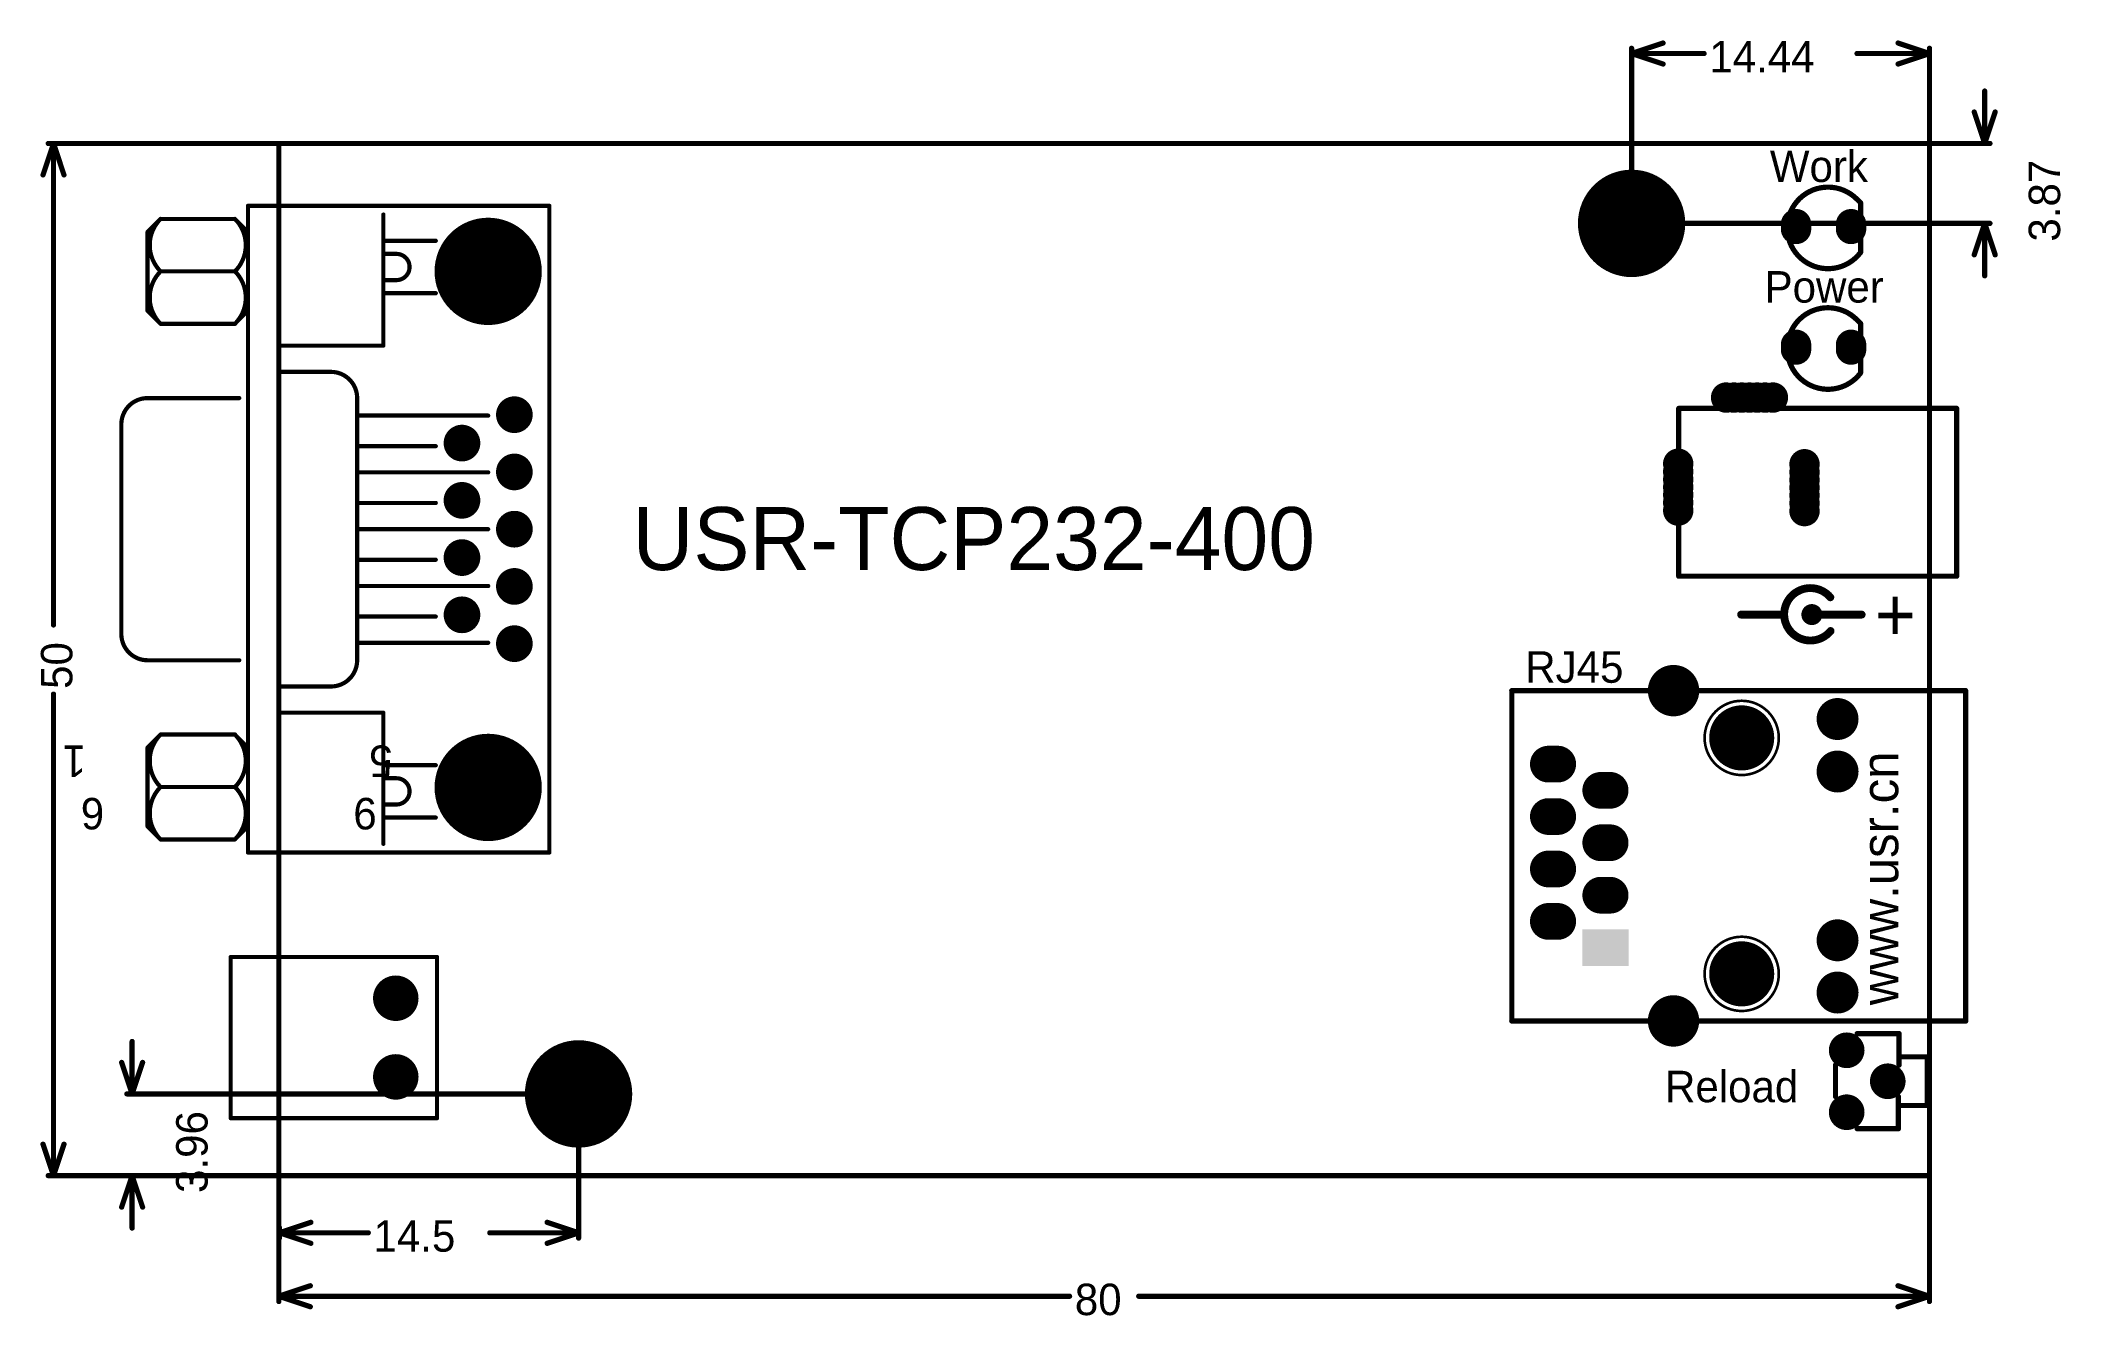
# Model space of a CAD drawing. Extents: x 24 to 121.9, y 31.1 to 92.8.
import ezdxf

# ---------------------------------------------------------------- set-up
doc = ezdxf.new("R2010")
doc.units = 0
doc.layers.get('0').update_dxf_attribs({"linetype": 'CONTINUOUS'})
for name, color, linetype in [('BOTTOMSOLDER', 6, 'CONTINUOUS'), ('KEEPOUTLAYER', 6, 'CONTINUOUS'), ('MECHANICAL3', 76, 'CONTINUOUS'), ('MULTILAYER', 9, 'CONTINUOUS'), ('TOPOVERLAY', 2, 'CONTINUOUS'), ('TOPSOLDER', 216, 'CONTINUOUS')]:
    doc.layers.add(name, color=color, linetype=linetype)

msp = doc.modelspace()

# ---------------------------------------------------------------- texts
at = {"layer": 'MECHANICAL3'}
for s, height, p in [('14.44', 1.524, (104.884677, 91.287694)), ('USR-TCP232-400 ', 3.048, (52.700022, 67.182848)), ('14.5', 1.524, (40.141662, 34.162515)), ('80', 1.524, (74.133032, 31.089694))]:
    msp.add_text(s, height=height, dxfattribs=at).set_placement(p)
for s, p in [('3.87', (121.888636, 83.090824)), ('50', (25.547175, 61.423857)), ('3.96', (32.099636, 37.007312))]:
    msp.add_text(s, height=1.524, rotation=90, dxfattribs=at).set_placement(p)
at = {"layer": 'TOPOVERLAY'}
for s, height, p in [('Work', 1.524, (107.818022, 85.978848)), ('Power', 1.524, (107.564022, 80.136848)), ('+', 2.54, (112.903, 63.754)), ('RJ45', 1.524, (95.964223, 61.721848)), ('Reload', 1.524, (102.738022, 41.401848))]:
    msp.add_text(s, height=height, dxfattribs=at).set_placement(p)
msp.add_text('www.usr.cn', height=1.778, rotation=90, dxfattribs=at).set_placement((114.041022, 46.102758))

# ---------------------------------------------------------------- blocks, each defined once
blk = doc.blocks.new('LED3_1')
at = {"layer": 'BOTTOMSOLDER', "const_width": 1.4732}
for points in [[(-1.397, 0.114998), (-1.397, -0.114998)], [(1.27, 0.114998), (1.27, -0.114998)]]:
    blk.add_lwpolyline(points, dxfattribs=at)
at = {"layer": 'BOTTOMSOLDER', "const_width": 0.7366}
for points in [[(-1.7653, 0.114998, 1), (-1.0287, 0.114998, 1)], [(-1.7653, -0.114998, 1), (-1.0287, -0.114998, 1)], [(0.9017, 0.114998, 1), (1.6383, 0.114998, 1)], [(0.9017, -0.114998, 1), (1.6383, -0.114998, 1)]]:
    blk.add_lwpolyline(points, format="xyb", close=True, dxfattribs=at)
at = {"layer": 'MULTILAYER', "const_width": 1.27}
for points in [[(-1.397, 0.114998), (-1.397, -0.114998)], [(1.27, 0.114998), (1.27, -0.114998)]]:
    blk.add_lwpolyline(points, dxfattribs=at)
at = {"layer": 'MULTILAYER', "const_width": 0.635}
for points in [[(-1.7145, 0.114998, 1), (-1.0795, 0.114998, 1)], [(-1.7145, -0.114998, 1), (-1.0795, -0.114998, 1)], [(0.9525, 0.114998, 1), (1.5875, 0.114998, 1)], [(0.9525, -0.114998, 1), (1.5875, -0.114998, 1)]]:
    blk.add_lwpolyline(points, format="xyb", close=True, dxfattribs=at)
at = {"layer": 'TOPOVERLAY', "const_width": 0.254}
blk.add_lwpolyline([(1.731823, -1.249995, -2.679254), (1.5483, 1.3324)], format="xyb", dxfattribs=at)
for points in [[(1.5483, 1.3324), (1.731825, 1.148875)], [(1.731825, -1.249992), (1.731825, 1.148875)]]:
    blk.add_lwpolyline(points, dxfattribs=at)
at = {"layer": 'TOPOVERLAY', "const_width": 0.127}
for points in [[(1.4848, 1.3324, 1), (1.6118, 1.3324, 1)], [(1.4848, 1.3324, 1), (1.6118, 1.3324, 1)], [(1.668325, 1.148875, 1), (1.795325, 1.148875, 1)], [(1.668325, 1.148875, 1), (1.795325, 1.148875, 1)], [(1.668323, -1.249995, 1), (1.795323, -1.249995, 1)], [(1.668325, -1.249992, 1), (1.795325, -1.249992, 1)]]:
    blk.add_lwpolyline(points, format="xyb", close=True, dxfattribs=at)
at = {"layer": 'TOPSOLDER', "const_width": 1.4732}
for points in [[(-1.397, 0.114998), (-1.397, -0.114998)], [(1.27, 0.114998), (1.27, -0.114998)]]:
    blk.add_lwpolyline(points, dxfattribs=at)
at = {"layer": 'TOPSOLDER', "const_width": 0.7366}
for points in [[(-1.7653, 0.114998, 1), (-1.0287, 0.114998, 1)], [(-1.7653, -0.114998, 1), (-1.0287, -0.114998, 1)], [(0.9017, 0.114998, 1), (1.6383, 0.114998, 1)], [(0.9017, -0.114998, 1), (1.6383, -0.114998, 1)]]:
    blk.add_lwpolyline(points, format="xyb", close=True, dxfattribs=at)
blk = doc.blocks.new('LED3_2')
at = {"layer": 'BOTTOMSOLDER', "const_width": 1.4732}
for points in [[(-1.397, 0.114998), (-1.397, -0.114998)], [(1.27, 0.114998), (1.27, -0.114998)]]:
    blk.add_lwpolyline(points, dxfattribs=at)
at = {"layer": 'BOTTOMSOLDER', "const_width": 0.7366}
for points in [[(-1.7653, 0.114998, 1), (-1.0287, 0.114998, 1)], [(-1.7653, -0.114998, 1), (-1.0287, -0.114998, 1)], [(0.9017, 0.114998, 1), (1.6383, 0.114998, 1)], [(0.9017, -0.114998, 1), (1.6383, -0.114998, 1)]]:
    blk.add_lwpolyline(points, format="xyb", close=True, dxfattribs=at)
at = {"layer": 'MULTILAYER', "const_width": 1.27}
for points in [[(-1.397, 0.114998), (-1.397, -0.114998)], [(1.27, 0.114998), (1.27, -0.114998)]]:
    blk.add_lwpolyline(points, dxfattribs=at)
at = {"layer": 'MULTILAYER', "const_width": 0.635}
for points in [[(-1.7145, 0.114998, 1), (-1.0795, 0.114998, 1)], [(-1.7145, -0.114998, 1), (-1.0795, -0.114998, 1)], [(0.9525, 0.114998, 1), (1.5875, 0.114998, 1)], [(0.9525, -0.114998, 1), (1.5875, -0.114998, 1)]]:
    blk.add_lwpolyline(points, format="xyb", close=True, dxfattribs=at)
at = {"layer": 'TOPOVERLAY', "const_width": 0.254}
blk.add_lwpolyline([(1.731823, -1.249995, -2.679254), (1.5483, 1.3324)], format="xyb", dxfattribs=at)
for points in [[(1.5483, 1.3324), (1.731825, 1.148875)], [(1.731825, -1.249992), (1.731825, 1.148875)]]:
    blk.add_lwpolyline(points, dxfattribs=at)
at = {"layer": 'TOPOVERLAY', "const_width": 0.127}
for points in [[(1.4848, 1.3324, 1), (1.6118, 1.3324, 1)], [(1.4848, 1.3324, 1), (1.6118, 1.3324, 1)], [(1.668325, 1.148875, 1), (1.795325, 1.148875, 1)], [(1.668325, 1.148875, 1), (1.795325, 1.148875, 1)], [(1.668323, -1.249995, 1), (1.795323, -1.249995, 1)], [(1.668325, -1.249992, 1), (1.795325, -1.249992, 1)]]:
    blk.add_lwpolyline(points, format="xyb", close=True, dxfattribs=at)
at = {"layer": 'TOPSOLDER', "const_width": 1.4732}
for points in [[(-1.397, 0.114998), (-1.397, -0.114998)], [(1.27, 0.114998), (1.27, -0.114998)]]:
    blk.add_lwpolyline(points, dxfattribs=at)
at = {"layer": 'TOPSOLDER', "const_width": 0.7366}
for points in [[(-1.7653, 0.114998, 1), (-1.0287, 0.114998, 1)], [(-1.7653, -0.114998, 1), (-1.0287, -0.114998, 1)], [(0.9017, 0.114998, 1), (1.6383, 0.114998, 1)], [(0.9017, -0.114998, 1), (1.6383, -0.114998, 1)]]:
    blk.add_lwpolyline(points, format="xyb", close=True, dxfattribs=at)
blk = doc.blocks.new('H____3___5___3')
at = {"layer": 'BOTTOMSOLDER', "const_width": 2.6016}
blk.add_lwpolyline([(5.32921, -3.655639, 1), (7.93081, -3.655639, 1)], format="xyb", close=True, dxfattribs=at)
at = {"layer": 'MULTILAYER', "const_width": 2.5}
blk.add_lwpolyline([(5.38001, -3.655639, 1), (7.88001, -3.655639, 1)], format="xyb", close=True, dxfattribs=at)
at = {"layer": 'TOPSOLDER', "const_width": 2.6016}
blk.add_lwpolyline([(5.32921, -3.655639, 1), (7.93081, -3.655639, 1)], format="xyb", close=True, dxfattribs=at)
blk = doc.blocks.new('HR911105A_4')
at = {"layer": 'BOTTOMSOLDER'}
for points, const_width in [([(-8.218907, 8.411413, 1), (-6.974307, 8.411413, 1)], 1.2446), ([(-0.15461, 7.0358, 1), (0.86139, 7.0358, 1)], 1.016), ([(-5.080902, 6.1214, 1), (-3.504298, 6.1214, 1)], 1.576603), ([(-14.1097, 4.8514, 1), (-13.2207, 4.8514, 1)], 0.889), ([(-13.6525, 4.8514, 1), (-12.7635, 4.8514, 1)], 0.889), ([(-0.15461, 4.492401, 1), (0.86139, 4.492401, 1)], 1.016), ([(-11.5697, 3.5814, 1), (-10.6807, 3.5814, 1)], 0.889), ([(-11.1125, 3.5814, 1), (-10.2235, 3.5814, 1)], 0.889), ([(-14.1097, 2.3114, 1), (-13.2207, 2.3114, 1)], 0.889), ([(-13.6525, 2.3114, 1), (-12.7635, 2.3114, 1)], 0.889), ([(-11.5697, 1.0414, 1), (-10.6807, 1.0414, 1)], 0.889), ([(-11.1125, 1.0414, 1), (-10.2235, 1.0414, 1)], 0.889), ([(-14.1097, -0.2286, 1), (-13.2207, -0.2286, 1)], 0.889), ([(-13.6525, -0.2286, 1), (-12.7635, -0.2286, 1)], 0.889), ([(-11.5697, -1.4986, 1), (-10.6807, -1.4986, 1)], 0.889), ([(-11.1125, -1.4986, 1), (-10.2235, -1.4986, 1)], 0.889), ([(-14.1097, -2.7686, 1), (-13.2207, -2.7686, 1)], 0.889), ([(-13.6525, -2.7686, 1), (-12.7635, -2.7686, 1)], 0.889), ([(-0.15461, -3.683, 1), (0.86139, -3.683, 1)], 1.016), ([(-5.080902, -5.3086, 1), (-3.504298, -5.3086, 1)], 1.576603), ([(-0.15461, -6.213599, 1), (0.86139, -6.213599, 1)], 1.016), ([(-8.218907, -7.588606, 1), (-6.974307, -7.588606, 1)], 1.2446)]:
    blk.add_lwpolyline(points, format="xyb", close=True, dxfattribs=dict(at, const_width=const_width))
at = {"layer": 'BOTTOMSOLDER', "const_width": 1.778}
for points in [[(-13.208, 4.8514), (-13.6652, 4.8514)], [(-10.668, 3.5814), (-11.1252, 3.5814)], [(-13.208, 2.3114), (-13.6652, 2.3114)], [(-10.668, 1.0414), (-11.1252, 1.0414)], [(-13.208, -0.2286), (-13.6652, -0.2286)], [(-10.668, -1.4986), (-11.1252, -1.4986)], [(-13.208, -2.7686), (-13.6652, -2.7686)]]:
    blk.add_lwpolyline(points, dxfattribs=at)
at = {"layer": 'BOTTOMSOLDER'}
blk.add_solid([(-12.0142, -3.1496), (-12.0142, -4.9276), (-9.779, -3.1496), (-9.779, -4.9276)], dxfattribs=at)
at = {"layer": 'MULTILAYER'}
for points, const_width in [([(-8.168107, 8.411413, 1), (-7.025107, 8.411413, 1)], 1.143), ([(-2.49428, 6.1214, 1), (-6.09092, 6.1214, 1)], 0.127), ([(-0.10381, 7.0358, 1), (0.81059, 7.0358, 1)], 0.9144), ([(-5.030102, 6.1214, 1), (-3.555098, 6.1214, 1)], 1.475003), ([(-6.12267, 6.1214, 1), (-6.05917, 6.1214, 1)], 0.0635), ([(-2.52603, 6.1214, 1), (-2.46253, 6.1214, 1)], 0.0635), ([(-14.0589, 4.8514, 1), (-13.2715, 4.8514, 1)], 0.7874), ([(-13.6017, 4.8514, 1), (-12.8143, 4.8514, 1)], 0.7874), ([(-0.10381, 4.492401, 1), (0.81059, 4.492401, 1)], 0.9144), ([(-11.5189, 3.5814, 1), (-10.7315, 3.5814, 1)], 0.7874), ([(-11.0617, 3.5814, 1), (-10.2743, 3.5814, 1)], 0.7874), ([(-14.0589, 2.3114, 1), (-13.2715, 2.3114, 1)], 0.7874), ([(-13.6017, 2.3114, 1), (-12.8143, 2.3114, 1)], 0.7874), ([(-11.5189, 1.0414, 1), (-10.7315, 1.0414, 1)], 0.7874), ([(-11.0617, 1.0414, 1), (-10.2743, 1.0414, 1)], 0.7874), ([(-14.0589, -0.2286, 1), (-13.2715, -0.2286, 1)], 0.7874), ([(-13.6017, -0.2286, 1), (-12.8143, -0.2286, 1)], 0.7874), ([(-11.5189, -1.4986, 1), (-10.7315, -1.4986, 1)], 0.7874), ([(-11.0617, -1.4986, 1), (-10.2743, -1.4986, 1)], 0.7874), ([(-14.0589, -2.7686, 1), (-13.2715, -2.7686, 1)], 0.7874), ([(-13.6017, -2.7686, 1), (-12.8143, -2.7686, 1)], 0.7874), ([(-0.10381, -3.683, 1), (0.81059, -3.683, 1)], 0.9144), ([(-2.49428, -5.3086, 1), (-6.09092, -5.3086, 1)], 0.127), ([(-5.030102, -5.3086, 1), (-3.555098, -5.3086, 1)], 1.475003), ([(-6.12267, -5.3086, 1), (-6.05917, -5.3086, 1)], 0.0635), ([(-2.52603, -5.3086, 1), (-2.46253, -5.3086, 1)], 0.0635), ([(-0.10381, -6.213599, 1), (0.81059, -6.213599, 1)], 0.9144), ([(-8.168107, -7.588606, 1), (-7.025107, -7.588606, 1)], 1.143)]:
    blk.add_lwpolyline(points, format="xyb", close=True, dxfattribs=dict(at, const_width=const_width))
at = {"layer": 'MULTILAYER', "const_width": 1.5748}
for points in [[(-13.208, 4.8514), (-13.6652, 4.8514)], [(-10.668, 3.5814), (-11.1252, 3.5814)], [(-13.208, 2.3114), (-13.6652, 2.3114)], [(-10.668, 1.0414), (-11.1252, 1.0414)], [(-13.208, -0.2286), (-13.6652, -0.2286)], [(-10.668, -1.4986), (-11.1252, -1.4986)], [(-13.208, -2.7686), (-13.6652, -2.7686)]]:
    blk.add_lwpolyline(points, dxfattribs=at)
at = {"layer": 'MULTILAYER'}
blk.add_solid([(-11.9126, -3.2512), (-11.9126, -4.826), (-9.8806, -3.2512), (-9.8806, -4.826)], dxfattribs=at)
at = {"layer": 'TOPOVERLAY', "const_width": 0.254}
for points in [[(-15.436596, 8.4074), (-15.432595, 8.4114)], [(-15.432595, 8.4114), (-7.596599, 8.4114)], [(-15.432595, -7.586602), (-15.432595, 8.4114)], [(-7.596599, 8.4114), (6.55941, 8.4114)], [(6.55941, 8.4114), (6.563411, 8.4074)], [(6.563411, -7.5946), (6.563411, 8.4074)], [(-15.436596, -7.5946), (-15.430597, -7.588601)], [(-15.432595, -7.586602), (-15.430597, -7.588601)], [(-15.430597, -7.588601), (-7.596599, -7.588601)], [(-7.596599, -7.588601), (6.557411, -7.588601)], [(6.557411, -7.588601), (6.563411, -7.5946)]]:
    blk.add_lwpolyline(points, dxfattribs=at)
at = {"layer": 'TOPOVERLAY', "const_width": 0.127}
for points in [[(-15.500096, 8.4074, 1), (-15.373096, 8.4074, 1)], [(-15.496095, 8.4114, 1), (-15.369095, 8.4114, 1)], [(-15.496095, 8.4114, 1), (-15.369095, 8.4114, 1)], [(-15.496095, 8.4114, 1), (-15.369095, 8.4114, 1)], [(-7.660099, 8.4114, 1), (-7.533099, 8.4114, 1)], [(-7.660099, 8.4114, 1), (-7.533099, 8.4114, 1)], [(6.49591, 8.4114, 1), (6.62291, 8.4114, 1)], [(6.49591, 8.4114, 1), (6.62291, 8.4114, 1)], [(6.499911, 8.4074, 1), (6.626911, 8.4074, 1)], [(6.499911, 8.4074, 1), (6.626911, 8.4074, 1)], [(-15.500096, -7.5946, 1), (-15.373096, -7.5946, 1)], [(-15.496095, -7.586602, 1), (-15.369095, -7.586602, 1)], [(-15.496095, -7.586602, 1), (-15.369095, -7.586602, 1)], [(-15.494097, -7.588601, 1), (-15.367097, -7.588601, 1)], [(-15.494097, -7.588601, 1), (-15.367097, -7.588601, 1)], [(-15.494097, -7.588601, 1), (-15.367097, -7.588601, 1)], [(-7.660099, -7.588601, 1), (-7.533099, -7.588601, 1)], [(-7.660099, -7.588601, 1), (-7.533099, -7.588601, 1)], [(6.493911, -7.588601, 1), (6.620911, -7.588601, 1)], [(6.493911, -7.588601, 1), (6.620911, -7.588601, 1)], [(6.499911, -7.5946, 1), (6.626911, -7.5946, 1)], [(6.499911, -7.5946, 1), (6.626911, -7.5946, 1)]]:
    blk.add_lwpolyline(points, format="xyb", close=True, dxfattribs=at)
at = {"layer": 'TOPSOLDER'}
for points, const_width in [([(-8.218907, 8.411413, 1), (-6.974307, 8.411413, 1)], 1.2446), ([(-0.15461, 7.0358, 1), (0.86139, 7.0358, 1)], 1.016), ([(-5.080902, 6.1214, 1), (-3.504298, 6.1214, 1)], 1.576603), ([(-14.1097, 4.8514, 1), (-13.2207, 4.8514, 1)], 0.889), ([(-13.6525, 4.8514, 1), (-12.7635, 4.8514, 1)], 0.889), ([(-0.15461, 4.492401, 1), (0.86139, 4.492401, 1)], 1.016), ([(-11.5697, 3.5814, 1), (-10.6807, 3.5814, 1)], 0.889), ([(-11.1125, 3.5814, 1), (-10.2235, 3.5814, 1)], 0.889), ([(-14.1097, 2.3114, 1), (-13.2207, 2.3114, 1)], 0.889), ([(-13.6525, 2.3114, 1), (-12.7635, 2.3114, 1)], 0.889), ([(-11.5697, 1.0414, 1), (-10.6807, 1.0414, 1)], 0.889), ([(-11.1125, 1.0414, 1), (-10.2235, 1.0414, 1)], 0.889), ([(-14.1097, -0.2286, 1), (-13.2207, -0.2286, 1)], 0.889), ([(-13.6525, -0.2286, 1), (-12.7635, -0.2286, 1)], 0.889), ([(-11.5697, -1.4986, 1), (-10.6807, -1.4986, 1)], 0.889), ([(-11.1125, -1.4986, 1), (-10.2235, -1.4986, 1)], 0.889), ([(-14.1097, -2.7686, 1), (-13.2207, -2.7686, 1)], 0.889), ([(-13.6525, -2.7686, 1), (-12.7635, -2.7686, 1)], 0.889), ([(-0.15461, -3.683, 1), (0.86139, -3.683, 1)], 1.016), ([(-5.080902, -5.3086, 1), (-3.504298, -5.3086, 1)], 1.576603), ([(-0.15461, -6.213599, 1), (0.86139, -6.213599, 1)], 1.016), ([(-8.218907, -7.588606, 1), (-6.974307, -7.588606, 1)], 1.2446)]:
    blk.add_lwpolyline(points, format="xyb", close=True, dxfattribs=dict(at, const_width=const_width))
at = {"layer": 'TOPSOLDER', "const_width": 1.778}
for points in [[(-13.208, 4.8514), (-13.6652, 4.8514)], [(-10.668, 3.5814), (-11.1252, 3.5814)], [(-13.208, 2.3114), (-13.6652, 2.3114)], [(-10.668, 1.0414), (-11.1252, 1.0414)], [(-13.208, -0.2286), (-13.6652, -0.2286)], [(-10.668, -1.4986), (-11.1252, -1.4986)], [(-13.208, -2.7686), (-13.6652, -2.7686)]]:
    blk.add_lwpolyline(points, dxfattribs=at)
at = {"layer": 'TOPSOLDER'}
blk.add_solid([(-12.0142, -3.1496), (-12.0142, -4.9276), (-9.779, -3.1496), (-9.779, -4.9276)], dxfattribs=at)
blk = doc.blocks.new('______5')
at = {"layer": 'BOTTOMSOLDER', "const_width": 0.7366}
for points in [[(2.189683, -0.16002, 1), (2.926283, -0.16002, 1)], [(2.570683, -0.16002, 1), (3.307283, -0.16002, 1)], [(2.951683, -0.16002, 1), (3.688283, -0.16002, 1)], [(3.323692, -0.16002, 1), (4.060292, -0.16002, 1)], [(3.6957, -0.16002, 1), (4.4323, -0.16002, 1)], [(4.0767, -0.16002, 1), (4.8133, -0.16002, 1)], [(4.4577, -0.16002, 1), (5.1943, -0.16002, 1)], [(-0.131293, -3.366008, 1), (0.605307, -3.366008, 1)], [(5.989701, -3.390976, 1), (6.726301, -3.390976, 1)], [(-0.131293, -3.747008, 1), (0.605307, -3.747008, 1)], [(-0.131293, -4.128008, 1), (0.605307, -4.128008, 1)], [(-0.131293, -4.500016, 1), (0.605307, -4.500016, 1)], [(5.989701, -3.771976, 1), (6.726301, -3.771976, 1)], [(5.989701, -4.152976, 1), (6.726301, -4.152976, 1)], [(5.989701, -4.524985, 1), (6.726301, -4.524985, 1)], [(-0.131293, -4.872025, 1), (0.605307, -4.872025, 1)], [(-0.131293, -5.253025, 1), (0.605307, -5.253025, 1)], [(5.989701, -4.896993, 1), (6.726301, -4.896993, 1)], [(5.989701, -5.277993, 1), (6.726301, -5.277993, 1)], [(-0.131293, -5.634025, 1), (0.605307, -5.634025, 1)], [(5.989701, -5.658993, 1), (6.726301, -5.658993, 1)]]:
    blk.add_lwpolyline(points, format="xyb", close=True, dxfattribs=at)
at = {"layer": 'MULTILAYER', "const_width": 0.635}
for points in [[(2.240483, -0.16002, 1), (2.875483, -0.16002, 1)], [(2.621483, -0.16002, 1), (3.256483, -0.16002, 1)], [(3.002483, -0.16002, 1), (3.637483, -0.16002, 1)], [(3.374492, -0.16002, 1), (4.009492, -0.16002, 1)], [(3.7465, -0.16002, 1), (4.3815, -0.16002, 1)], [(4.1275, -0.16002, 1), (4.7625, -0.16002, 1)], [(4.5085, -0.16002, 1), (5.1435, -0.16002, 1)], [(-0.080493, -3.366008, 1), (0.554507, -3.366008, 1)], [(6.040501, -3.390976, 1), (6.675501, -3.390976, 1)], [(-0.080493, -3.747008, 1), (0.554507, -3.747008, 1)], [(-0.080493, -4.128008, 1), (0.554507, -4.128008, 1)], [(-0.080493, -4.500016, 1), (0.554507, -4.500016, 1)], [(6.040501, -3.771976, 1), (6.675501, -3.771976, 1)], [(6.040501, -4.152976, 1), (6.675501, -4.152976, 1)], [(6.040501, -4.524985, 1), (6.675501, -4.524985, 1)], [(-0.080493, -4.872025, 1), (0.554507, -4.872025, 1)], [(-0.080493, -5.253025, 1), (0.554507, -5.253025, 1)], [(6.040501, -4.896993, 1), (6.675501, -4.896993, 1)], [(6.040501, -5.277993, 1), (6.675501, -5.277993, 1)], [(-0.080493, -5.634025, 1), (0.554507, -5.634025, 1)], [(6.040501, -5.658993, 1), (6.675501, -5.658993, 1)]]:
    blk.add_lwpolyline(points, format="xyb", close=True, dxfattribs=at)
at = {"layer": 'TOPOVERLAY', "const_width": 0.254}
for points in [[(0.262001, -0.684987), (13.733, -0.684987)], [(0.262001, -8.813013), (0.262001, -0.684987)], [(13.733, -8.813013), (13.733, -0.684987)], [(0.262001, -8.813013), (13.733, -8.813013)]]:
    blk.add_lwpolyline(points, dxfattribs=at)
at = {"layer": 'TOPOVERLAY', "const_width": 0.127}
for points in [[(0.198501, -0.684987, 1), (0.325501, -0.684987, 1)], [(0.198501, -0.684987, 1), (0.325501, -0.684987, 1)], [(13.6695, -0.684987, 1), (13.7965, -0.684987, 1)], [(13.6695, -0.684987, 1), (13.7965, -0.684987, 1)], [(0.198501, -8.813013, 1), (0.325501, -8.813013, 1)], [(0.198501, -8.813013, 1), (0.325501, -8.813013, 1)], [(13.6695, -8.813013, 1), (13.7965, -8.813013, 1)], [(13.6695, -8.813013, 1), (13.7965, -8.813013, 1)]]:
    blk.add_lwpolyline(points, format="xyb", close=True, dxfattribs=at)
at = {"layer": 'TOPSOLDER', "const_width": 0.7366}
for points in [[(2.189683, -0.16002, 1), (2.926283, -0.16002, 1)], [(2.570683, -0.16002, 1), (3.307283, -0.16002, 1)], [(2.951683, -0.16002, 1), (3.688283, -0.16002, 1)], [(3.323692, -0.16002, 1), (4.060292, -0.16002, 1)], [(3.6957, -0.16002, 1), (4.4323, -0.16002, 1)], [(4.0767, -0.16002, 1), (4.8133, -0.16002, 1)], [(4.4577, -0.16002, 1), (5.1943, -0.16002, 1)], [(-0.131293, -3.366008, 1), (0.605307, -3.366008, 1)], [(5.989701, -3.390976, 1), (6.726301, -3.390976, 1)], [(-0.131293, -3.747008, 1), (0.605307, -3.747008, 1)], [(-0.131293, -4.128008, 1), (0.605307, -4.128008, 1)], [(-0.131293, -4.500016, 1), (0.605307, -4.500016, 1)], [(5.989701, -3.771976, 1), (6.726301, -3.771976, 1)], [(5.989701, -4.152976, 1), (6.726301, -4.152976, 1)], [(5.989701, -4.524985, 1), (6.726301, -4.524985, 1)], [(-0.131293, -4.872025, 1), (0.605307, -4.872025, 1)], [(-0.131293, -5.253025, 1), (0.605307, -5.253025, 1)], [(5.989701, -4.896993, 1), (6.726301, -4.896993, 1)], [(5.989701, -5.277993, 1), (6.726301, -5.277993, 1)], [(-0.131293, -5.634025, 1), (0.605307, -5.634025, 1)], [(5.989701, -5.658993, 1), (6.726301, -5.658993, 1)]]:
    blk.add_lwpolyline(points, format="xyb", close=True, dxfattribs=at)
blk = doc.blocks.new('DB9_____6')
at = {"layer": 'BOTTOMSOLDER'}
for points, const_width in [([(-1.299629, 0, 1), (1.299629, 0, 1)], 2.599258), ([(7.916342, 1.27, 1), (8.805342, 1.27, 1)], 0.889), ([(10.689184, 1.27, 1), (11.578184, 1.27, 1)], 0.889), ([(13.462, 1.27, 1), (14.351, 1.27, 1)], 0.889), ([(16.234816, 1.27, 1), (17.123816, 1.27, 1)], 0.889), ([(23.698187, 0, 1), (26.297445, 0, 1)], 2.599258), ([(6.519342, -1.27, 1), (7.408342, -1.27, 1)], 0.889), ([(9.292184, -1.27, 1), (10.181184, -1.27, 1)], 0.889), ([(12.065, -1.27, 1), (12.954, -1.27, 1)], 0.889), ([(14.837816, -1.27, 1), (15.726816, -1.27, 1)], 0.889), ([(17.610658, -1.27, 1), (18.499658, -1.27, 1)], 0.889)]:
    blk.add_lwpolyline(points, format="xyb", close=True, dxfattribs=dict(at, const_width=const_width))
at = {"layer": 'MULTILAYER'}
for points, const_width in [([(-1.248829, 0, 1), (1.248829, 0, 1)], 2.497658), ([(7.967142, 1.27, 1), (8.754542, 1.27, 1)], 0.7874), ([(10.739984, 1.27, 1), (11.527384, 1.27, 1)], 0.7874), ([(13.5128, 1.27, 1), (14.3002, 1.27, 1)], 0.7874), ([(16.285616, 1.27, 1), (17.073016, 1.27, 1)], 0.7874), ([(23.748987, 0, 1), (26.246645, 0, 1)], 2.497658), ([(6.570142, -1.27, 1), (7.357542, -1.27, 1)], 0.7874), ([(9.342984, -1.27, 1), (10.130384, -1.27, 1)], 0.7874), ([(12.1158, -1.27, 1), (12.9032, -1.27, 1)], 0.7874), ([(14.888616, -1.27, 1), (15.676016, -1.27, 1)], 0.7874), ([(17.661458, -1.27, 1), (18.448858, -1.27, 1)], 0.7874)]:
    blk.add_lwpolyline(points, format="xyb", close=True, dxfattribs=dict(at, const_width=const_width))
at = {"layer": 'TOPOVERLAY', "const_width": 0.2032}
for points in [[(6.1595, 16.51, -0.414214), (7.4295, 17.78)], [(17.5895, 17.78, -0.414214), (18.8595, 16.51)], [(-2.521014, 15.877197, -0.414214), (0.023381, 15.877197)], [(0.018986, 15.877197, -0.414214), (2.563381, 15.877197)], [(22.455619, 15.877197, -0.414214), (25.000013, 15.877197)], [(24.995619, 15.877197, -0.414214), (27.540013, 15.877197)], [(0.023381, 12.274461, -0.414214), (-2.521014, 12.274461)], [(2.563381, 12.274461, -0.414214), (0.018986, 12.274461)], [(25.000013, 12.274461, -0.414214), (22.455619, 12.274461)], [(27.540013, 12.274461, -0.414214), (24.995619, 12.274461)], [(6.1595, 6.35, -0.414214), (4.8895, 7.62)], [(20.1295, 7.62, -0.414214), (18.8595, 6.35)], [(0.4445, 4.445, -1), (-0.8255, 4.445)], [(25.8445, 4.445, -1), (24.5745, 4.445)]]:
    blk.add_lwpolyline(points, format="xyb", dxfattribs=at)
for points in [[(7.4295, 17.78), (17.5895, 17.78)], [(-1.883816, 16.51), (-2.518816, 15.875)], [(-2.518816, 15.875), (-2.518816, 12.276658)], [(-1.883816, 16.51), (1.926184, 16.51)], [(0.021184, 15.875), (0.021184, 12.276658)], [(1.926184, 16.51), (2.561184, 15.875)], [(2.561184, 15.875), (2.561184, 12.276658)], [(6.1595, 16.51), (6.1595, 12.065)], [(18.8595, 16.51), (18.8595, 12.065)], [(23.092816, 16.51), (22.457816, 15.875)], [(22.457816, 15.875), (22.457816, 12.276658)], [(23.092816, 16.51), (26.902816, 16.51)], [(24.997816, 15.875), (24.997816, 12.276658)], [(26.902816, 16.51), (27.537816, 15.875)], [(27.537816, 15.875), (27.537816, 12.276658)], [(-2.518816, 12.276658), (-1.883816, 11.641658)], [(2.561184, 12.276658), (1.926184, 11.641658)], [(22.457816, 12.276658), (23.092816, 11.641658)], [(27.537816, 12.276658), (26.902816, 11.641658)], [(-3.153816, 11.641658), (28.172816, 11.641658)], [(-3.153816, 11.641658), (-3.153816, -2.963316)], [(28.172816, 11.641658), (28.172816, -2.963316)], [(-3.153816, 10.16), (28.172816, 10.16)], [(3.6195, 10.16), (3.6195, 5.08)], [(4.8895, 10.16), (4.8895, 7.62)], [(20.1295, 10.16), (20.1295, 7.62)], [(21.3995, 10.16), (21.3995, 5.08)], [(6.1595, 6.35), (18.8595, 6.35)], [(7.006184, 6.35), (7.006184, 0)], [(8.276184, 6.35), (8.276184, 2.54)], [(9.757842, 6.35), (9.757842, 0)], [(11.027842, 6.35), (11.027842, 2.54)], [(12.5095, 6.35), (12.5095, 0)], [(13.7795, 6.35), (13.7795, 2.54)], [(15.261158, 6.35), (15.261158, 0)], [(16.531158, 6.35), (16.531158, 2.54)], [(18.012816, 6.35), (18.012816, 0)], [(-2.7305, 5.08), (3.6195, 5.08)], [(-1.4605, 5.08), (-1.4605, 2.54)], [(-0.8255, 5.08), (-0.8255, 4.445)], [(0.4445, 5.08), (0.4445, 4.445)], [(1.0795, 5.08), (1.0795, 2.54)], [(21.3995, 5.08), (27.7495, 5.08)], [(23.9395, 5.08), (23.9395, 2.54)], [(24.5745, 5.08), (24.5745, 4.445)], [(25.8445, 5.08), (25.8445, 4.445)], [(26.4795, 5.08), (26.4795, 2.54)], [(-3.153816, -2.963316), (28.172816, -2.963316)]]:
    blk.add_lwpolyline(points, dxfattribs=at)
at = {"layer": 'TOPOVERLAY', "const_width": 0.1016}
for points in [[(7.3787, 17.78, 1), (7.4803, 17.78, 1)], [(7.3787, 17.78, 1), (7.4803, 17.78, 1)], [(17.5387, 17.78, 1), (17.6403, 17.78, 1)], [(17.5387, 17.78, 1), (17.6403, 17.78, 1)], [(-2.571813, 15.877197, 1), (-2.470213, 15.877197, 1)], [(-2.569616, 15.875, 1), (-2.468016, 15.875, 1)], [(-2.569616, 15.875, 1), (-2.468016, 15.875, 1)], [(-1.934616, 16.51, 1), (-1.833016, 16.51, 1)], [(-1.934616, 16.51, 1), (-1.833016, 16.51, 1)], [(-0.031814, 15.877197, 1), (0.069787, 15.877197, 1)], [(-0.029616, 15.875, 1), (0.071984, 15.875, 1)], [(-0.027419, 15.877197, 1), (0.074181, 15.877197, 1)], [(1.875384, 16.51, 1), (1.976984, 16.51, 1)], [(1.875384, 16.51, 1), (1.976984, 16.51, 1)], [(2.510384, 15.875, 1), (2.611984, 15.875, 1)], [(2.510384, 15.875, 1), (2.611984, 15.875, 1)], [(2.512581, 15.877197, 1), (2.614181, 15.877197, 1)], [(6.1087, 16.51, 1), (6.2103, 16.51, 1)], [(6.1087, 16.51, 1), (6.2103, 16.51, 1)], [(18.8087, 16.51, 1), (18.9103, 16.51, 1)], [(18.8087, 16.51, 1), (18.9103, 16.51, 1)], [(22.404819, 15.877197, 1), (22.506419, 15.877197, 1)], [(22.407016, 15.875, 1), (22.508616, 15.875, 1)], [(22.407016, 15.875, 1), (22.508616, 15.875, 1)], [(23.042016, 16.51, 1), (23.143616, 16.51, 1)], [(23.042016, 16.51, 1), (23.143616, 16.51, 1)], [(24.944819, 15.877197, 1), (25.046419, 15.877197, 1)], [(24.947016, 15.875, 1), (25.048616, 15.875, 1)], [(24.949213, 15.877197, 1), (25.050814, 15.877197, 1)], [(26.852016, 16.51, 1), (26.953616, 16.51, 1)], [(26.852016, 16.51, 1), (26.953616, 16.51, 1)], [(27.487016, 15.875, 1), (27.588616, 15.875, 1)], [(27.487016, 15.875, 1), (27.588616, 15.875, 1)], [(27.489213, 15.877197, 1), (27.590813, 15.877197, 1)], [(-2.571813, 12.274461, 1), (-2.470213, 12.274461, 1)], [(-2.569616, 12.276658, 1), (-2.468016, 12.276658, 1)], [(-2.569616, 12.276658, 1), (-2.468016, 12.276658, 1)], [(-0.031814, 12.274461, 1), (0.069787, 12.274461, 1)], [(-0.029616, 12.276658, 1), (0.071984, 12.276658, 1)], [(-0.027419, 12.274461, 1), (0.074181, 12.274461, 1)], [(2.510384, 12.276658, 1), (2.611984, 12.276658, 1)], [(2.510384, 12.276658, 1), (2.611984, 12.276658, 1)], [(2.512581, 12.274461, 1), (2.614181, 12.274461, 1)], [(6.1087, 12.065, 1), (6.2103, 12.065, 1)], [(18.8087, 12.065, 1), (18.9103, 12.065, 1)], [(22.404819, 12.274461, 1), (22.506419, 12.274461, 1)], [(22.407016, 12.276658, 1), (22.508616, 12.276658, 1)], [(22.407016, 12.276658, 1), (22.508616, 12.276658, 1)], [(24.944819, 12.274461, 1), (25.046419, 12.274461, 1)], [(24.947016, 12.276658, 1), (25.048616, 12.276658, 1)], [(24.949213, 12.274461, 1), (25.050814, 12.274461, 1)], [(27.487016, 12.276658, 1), (27.588616, 12.276658, 1)], [(27.487016, 12.276658, 1), (27.588616, 12.276658, 1)], [(27.489213, 12.274461, 1), (27.590813, 12.274461, 1)], [(-3.204616, 11.641658, 1), (-3.103016, 11.641658, 1)], [(-3.204616, 11.641658, 1), (-3.103016, 11.641658, 1)], [(-1.934616, 11.641658, 1), (-1.833016, 11.641658, 1)], [(1.875384, 11.641658, 1), (1.976984, 11.641658, 1)], [(23.042016, 11.641658, 1), (23.143616, 11.641658, 1)], [(26.852016, 11.641658, 1), (26.953616, 11.641658, 1)], [(28.122016, 11.641658, 1), (28.223616, 11.641658, 1)], [(28.122016, 11.641658, 1), (28.223616, 11.641658, 1)], [(-3.204616, 10.16, 1), (-3.103016, 10.16, 1)], [(3.5687, 10.16, 1), (3.6703, 10.16, 1)], [(4.8387, 10.16, 1), (4.9403, 10.16, 1)], [(20.0787, 10.16, 1), (20.1803, 10.16, 1)], [(21.3487, 10.16, 1), (21.4503, 10.16, 1)], [(28.122016, 10.16, 1), (28.223616, 10.16, 1)], [(4.8387, 7.62, 1), (4.9403, 7.62, 1)], [(4.8387, 7.62, 1), (4.9403, 7.62, 1)], [(20.0787, 7.62, 1), (20.1803, 7.62, 1)], [(20.0787, 7.62, 1), (20.1803, 7.62, 1)], [(6.1087, 6.35, 1), (6.2103, 6.35, 1)], [(6.1087, 6.35, 1), (6.2103, 6.35, 1)], [(6.955384, 6.35, 1), (7.056984, 6.35, 1)], [(8.225384, 6.35, 1), (8.326984, 6.35, 1)], [(9.707042, 6.35, 1), (9.808642, 6.35, 1)], [(10.977042, 6.35, 1), (11.078642, 6.35, 1)], [(12.4587, 6.35, 1), (12.5603, 6.35, 1)], [(13.7287, 6.35, 1), (13.8303, 6.35, 1)], [(15.210358, 6.35, 1), (15.311958, 6.35, 1)], [(16.480358, 6.35, 1), (16.581958, 6.35, 1)], [(17.962016, 6.35, 1), (18.063616, 6.35, 1)], [(18.8087, 6.35, 1), (18.9103, 6.35, 1)], [(18.8087, 6.35, 1), (18.9103, 6.35, 1)], [(-2.7813, 5.08, 1), (-2.6797, 5.08, 1)], [(-1.5113, 5.08, 1), (-1.4097, 5.08, 1)], [(-0.8763, 5.08, 1), (-0.7747, 5.08, 1)], [(0.3937, 5.08, 1), (0.4953, 5.08, 1)], [(1.0287, 5.08, 1), (1.1303, 5.08, 1)], [(3.5687, 5.08, 1), (3.6703, 5.08, 1)], [(3.5687, 5.08, 1), (3.6703, 5.08, 1)], [(21.3487, 5.08, 1), (21.4503, 5.08, 1)], [(21.3487, 5.08, 1), (21.4503, 5.08, 1)], [(23.8887, 5.08, 1), (23.9903, 5.08, 1)], [(24.5237, 5.08, 1), (24.6253, 5.08, 1)], [(25.7937, 5.08, 1), (25.8953, 5.08, 1)], [(26.4287, 5.08, 1), (26.5303, 5.08, 1)], [(27.6987, 5.08, 1), (27.8003, 5.08, 1)], [(-0.8763, 4.445, 1), (-0.7747, 4.445, 1)], [(-0.8763, 4.445, 1), (-0.7747, 4.445, 1)], [(0.3937, 4.445, 1), (0.4953, 4.445, 1)], [(0.3937, 4.445, 1), (0.4953, 4.445, 1)], [(24.5237, 4.445, 1), (24.6253, 4.445, 1)], [(24.5237, 4.445, 1), (24.6253, 4.445, 1)], [(25.7937, 4.445, 1), (25.8953, 4.445, 1)], [(25.7937, 4.445, 1), (25.8953, 4.445, 1)], [(-1.5113, 2.54, 1), (-1.4097, 2.54, 1)], [(1.0287, 2.54, 1), (1.1303, 2.54, 1)], [(8.225384, 2.54, 1), (8.326984, 2.54, 1)], [(10.977042, 2.54, 1), (11.078642, 2.54, 1)], [(13.7287, 2.54, 1), (13.8303, 2.54, 1)], [(16.480358, 2.54, 1), (16.581958, 2.54, 1)], [(23.8887, 2.54, 1), (23.9903, 2.54, 1)], [(26.4287, 2.54, 1), (26.5303, 2.54, 1)], [(6.955384, 0, 1), (7.056984, 0, 1)], [(9.707042, 0, 1), (9.808642, 0, 1)], [(12.4587, 0, 1), (12.5603, 0, 1)], [(15.210358, 0, 1), (15.311958, 0, 1)], [(17.962016, 0, 1), (18.063616, 0, 1)], [(-3.204616, -2.963316, 1), (-3.103016, -2.963316, 1)], [(-3.204616, -2.963316, 1), (-3.103016, -2.963316, 1)], [(28.122016, -2.963316, 1), (28.223616, -2.963316, 1)], [(28.122016, -2.963316, 1), (28.223616, -2.963316, 1)]]:
    blk.add_lwpolyline(points, format="xyb", close=True, dxfattribs=at)
at = {"layer": 'TOPSOLDER'}
for points, const_width in [([(-1.299629, 0, 1), (1.299629, 0, 1)], 2.599258), ([(7.916342, 1.27, 1), (8.805342, 1.27, 1)], 0.889), ([(10.689184, 1.27, 1), (11.578184, 1.27, 1)], 0.889), ([(13.462, 1.27, 1), (14.351, 1.27, 1)], 0.889), ([(16.234816, 1.27, 1), (17.123816, 1.27, 1)], 0.889), ([(23.698187, 0, 1), (26.297445, 0, 1)], 2.599258), ([(6.519342, -1.27, 1), (7.408342, -1.27, 1)], 0.889), ([(9.292184, -1.27, 1), (10.181184, -1.27, 1)], 0.889), ([(12.065, -1.27, 1), (12.954, -1.27, 1)], 0.889), ([(14.837816, -1.27, 1), (15.726816, -1.27, 1)], 0.889), ([(17.610658, -1.27, 1), (18.499658, -1.27, 1)], 0.889)]:
    blk.add_lwpolyline(points, format="xyb", close=True, dxfattribs=dict(at, const_width=const_width))
at = {"layer": 'TOPOVERLAY'}
for s, p in [('6', (-0.508, 18.6055)), ('1', (2.032, 19.4945)), ('9', (-0.508, 5.3975)), ('5', (2.032, 4.6355))]:
    blk.add_text(s, height=1.524, rotation=90, dxfattribs=at).set_placement(p)
blk = doc.blocks.new('KEY_7')
at = {"layer": 'BOTTOMSOLDER', "const_width": 0.8636}
for points in [[(-0.4318, 0, 1), (0.4318, 0, 1)], [(2.568199, 0, 1), (3.431799, 0, 1)], [(1.0682, -1.990001, 1), (1.9318, -1.990001, 1)]]:
    blk.add_lwpolyline(points, format="xyb", close=True, dxfattribs=at)
at = {"layer": 'MULTILAYER', "const_width": 0.762}
for points in [[(-0.381, 0, 1), (0.381, 0, 1)], [(2.618999, 0, 1), (3.380999, 0, 1)], [(1.119, -1.990001, 1), (1.881, -1.990001, 1)]]:
    blk.add_lwpolyline(points, format="xyb", close=True, dxfattribs=at)
at = {"layer": 'TOPOVERLAY', "const_width": 0.254}
for points in [[(0.762, 0.541), (2.286, 0.541)], [(-0.799, -0.508), (-0.799, -2.503)], [(3.808999, -0.508), (3.808999, -2.54)], [(-0.799, -2.503), (0.762, -2.503)], [(0.325999, -2.54), (0.325999, -3.9)], [(2.286, -2.54), (3.808999, -2.54)], [(2.684, -2.54), (2.684, -3.9)], [(0.325999, -3.9), (2.684, -3.9)]]:
    blk.add_lwpolyline(points, dxfattribs=at)
at = {"layer": 'TOPOVERLAY', "const_width": 0.127}
for points in [[(0.6985, 0.541, 1), (0.8255, 0.541, 1)], [(2.2225, 0.541, 1), (2.3495, 0.541, 1)], [(-0.8625, -0.508, 1), (-0.7355, -0.508, 1)], [(3.745499, -0.508, 1), (3.872499, -0.508, 1)], [(-0.8625, -2.503, 1), (-0.7355, -2.503, 1)], [(-0.8625, -2.503, 1), (-0.7355, -2.503, 1)], [(0.262499, -2.54, 1), (0.389499, -2.54, 1)], [(0.6985, -2.503, 1), (0.8255, -2.503, 1)], [(2.2225, -2.54, 1), (2.3495, -2.54, 1)], [(2.6205, -2.54, 1), (2.7475, -2.54, 1)], [(3.745499, -2.54, 1), (3.872499, -2.54, 1)], [(3.745499, -2.54, 1), (3.872499, -2.54, 1)], [(0.262499, -3.9, 1), (0.389499, -3.9, 1)], [(0.262499, -3.9, 1), (0.389499, -3.9, 1)], [(2.6205, -3.9, 1), (2.7475, -3.9, 1)], [(2.6205, -3.9, 1), (2.7475, -3.9, 1)]]:
    blk.add_lwpolyline(points, format="xyb", close=True, dxfattribs=at)
at = {"layer": 'TOPSOLDER', "const_width": 0.8636}
for points in [[(-0.4318, 0, 1), (0.4318, 0, 1)], [(2.568199, 0, 1), (3.431799, 0, 1)], [(1.0682, -1.990001, 1), (1.9318, -1.990001, 1)]]:
    blk.add_lwpolyline(points, format="xyb", close=True, dxfattribs=at)
blk = doc.blocks.new('3_81_2_8')
at = {"layer": 'BOTTOMSOLDER', "const_width": 1.101601}
for points in [[(-0.550799, 0, 1), (0.550799, 0, 1)], [(3.259201, 0, 1), (4.360799, 0, 1)]]:
    blk.add_lwpolyline(points, format="xyb", close=True, dxfattribs=at)
at = {"layer": 'MULTILAYER', "const_width": 1.000001}
for points in [[(-0.499999, 0, 1), (0.499999, 0, 1)], [(3.310001, 0, 1), (4.309999, 0, 1)]]:
    blk.add_lwpolyline(points, format="xyb", close=True, dxfattribs=at)
at = {"layer": 'TOPOVERLAY', "const_width": 0.2032}
for points in [[(5.810001, 2.000001), (-2.000001, 2.000001)], [(-2.000001, -7.999999), (-2.000001, 2.000001)], [(5.810001, -7.999999), (5.810001, 2.000001)], [(5.810001, -7.999999), (-2.000001, -7.999999)]]:
    blk.add_lwpolyline(points, dxfattribs=at)
at = {"layer": 'TOPOVERLAY', "const_width": 0.1016}
for points in [[(-2.050801, 2.000001, 1), (-1.949201, 2.000001, 1)], [(-2.050801, 2.000001, 1), (-1.949201, 2.000001, 1)], [(5.759201, 2.000001, 1), (5.860801, 2.000001, 1)], [(5.759201, 2.000001, 1), (5.860801, 2.000001, 1)], [(-2.050801, -7.999999, 1), (-1.949201, -7.999999, 1)], [(-2.050801, -7.999999, 1), (-1.949201, -7.999999, 1)], [(5.759201, -7.999999, 1), (5.860801, -7.999999, 1)], [(5.759201, -7.999999, 1), (5.860801, -7.999999, 1)]]:
    blk.add_lwpolyline(points, format="xyb", close=True, dxfattribs=at)
at = {"layer": 'TOPSOLDER', "const_width": 1.101601}
for points in [[(-0.550799, 0, 1), (0.550799, 0, 1)], [(3.259201, 0, 1), (4.360799, 0, 1)]]:
    blk.add_lwpolyline(points, format="xyb", close=True, dxfattribs=at)
blk = doc.blocks.new('H____3___5___9')
at = {"layer": 'BOTTOMSOLDER', "const_width": 2.6016}
blk.add_lwpolyline([(-7.0998, -0.105839, 1), (-4.4982, -0.105839, 1)], format="xyb", close=True, dxfattribs=at)
at = {"layer": 'MULTILAYER', "const_width": 2.5}
blk.add_lwpolyline([(-7.049, -0.105839, 1), (-4.549, -0.105839, 1)], format="xyb", close=True, dxfattribs=at)
at = {"layer": 'TOPSOLDER', "const_width": 2.6016}
blk.add_lwpolyline([(-7.0998, -0.105839, 1), (-4.4982, -0.105839, 1)], format="xyb", close=True, dxfattribs=at)

# ---------------------------------------------------------------- linework, layer by layer
at = {"layer": 'KEEPOUTLAYER', "const_width": 0.254}
for points in [[(35.555022, 87.845847), (115.555022, 87.845847)], [(35.555022, 37.845848), (35.555022, 87.845847)], [(115.555022, 37.845848), (115.555022, 87.845847)], [(35.555022, 37.845848), (115.555022, 37.845848)]]:
    msp.add_lwpolyline(points, dxfattribs=at)
at = {"layer": 'KEEPOUTLAYER', "const_width": 0.127}
for points in [[(35.491522, 87.845847, 1), (35.618522, 87.845847, 1)], [(35.491522, 87.845847, 1), (35.618522, 87.845847, 1)], [(115.491522, 87.845847, 1), (115.618522, 87.845847, 1)], [(115.491522, 87.845847, 1), (115.618522, 87.845847, 1)], [(35.491522, 37.845848, 1), (35.618522, 37.845848, 1)], [(35.491522, 37.845848, 1), (35.618522, 37.845848, 1)], [(115.491522, 37.845848, 1), (115.618522, 37.845848, 1)], [(115.491522, 37.845848, 1), (115.618522, 37.845848, 1)]]:
    msp.add_lwpolyline(points, format="xyb", close=True, dxfattribs=at)
at = {"layer": 'MECHANICAL3', "const_width": 0.254}
for points in [[(101.11801, 92.201848), (102.64201, 92.709848)], [(101.11801, 83.974361), (101.11801, 92.455848)], [(101.11801, 91.947848), (101.11801, 92.455848)], [(101.11801, 92.201848), (104.630677, 92.201848)], [(101.11801, 92.201848), (102.64201, 91.693848)], [(112.045341, 92.201848), (115.558009, 92.201848)], [(114.034009, 92.709848), (115.558009, 92.201848)], [(114.034009, 91.693848), (115.558009, 92.201848)], [(115.555022, 87.845847), (115.555022, 92.452861)], [(115.558009, 91.947848), (115.558009, 92.455848)], [(118.232022, 87.844361), (118.232022, 90.384361)], [(117.724022, 89.368361), (118.232022, 87.844361)], [(118.232022, 87.844361), (118.740022, 89.368361)], [(24.125022, 86.321847), (24.633022, 87.845847)], [(24.379022, 87.845847), (35.593023, 87.845847)], [(24.379022, 87.845847), (24.887022, 87.845847)], [(24.633022, 64.521837), (24.633022, 87.845847)], [(24.633022, 87.845847), (25.141022, 86.321847)], [(115.555022, 87.845847), (118.484536, 87.845847)], [(117.978022, 87.844361), (118.486022, 87.844361)], [(101.11801, 83.974361), (118.486022, 83.974361)], [(117.724022, 82.450361), (118.232022, 83.974361)], [(117.978022, 83.974361), (118.486022, 83.974361)], [(118.232022, 81.434361), (118.232022, 83.974361)], [(118.232022, 83.974361), (118.740022, 82.450361)], [(24.633022, 37.845848), (24.633022, 61.169857)], [(28.443022, 41.805847), (28.443022, 44.345847)], [(27.935022, 43.329847), (28.443022, 41.805847)], [(28.443022, 41.805847), (28.951022, 43.329847)], [(28.189022, 41.805847), (28.697022, 41.805847)], [(28.421708, 41.804161), (50.081, 41.804161)], [(50.081, 34.823827), (50.081, 41.804161)], [(24.125022, 39.369848), (24.633022, 37.845848)], [(24.633022, 37.845848), (25.141022, 39.369848)], [(24.379022, 37.845848), (35.555022, 37.845848)], [(24.379022, 37.845848), (24.887022, 37.845848)], [(27.935022, 36.321848), (28.443022, 37.845848)], [(28.189022, 37.845848), (28.697022, 37.845848)], [(28.443022, 35.305848), (28.443022, 37.845848)], [(28.443022, 37.845848), (28.951022, 36.321848)], [(35.555022, 31.749848), (35.555022, 37.845848)], [(115.555022, 31.749848), (115.555022, 37.881248)], [(35.583244, 35.076668), (37.107244, 35.584668)], [(35.583244, 34.822668), (35.583244, 35.330668)], [(48.559242, 35.584668), (50.083242, 35.076668)], [(50.083242, 34.822668), (50.083242, 35.330668)], [(35.583244, 35.076668), (39.887662, 35.076668)], [(35.583244, 35.076668), (37.107244, 34.568668)], [(45.778824, 35.076668), (50.083242, 35.076668)], [(48.559242, 34.568668), (50.083242, 35.076668)], [(35.555022, 32.003848), (37.079022, 32.511848)], [(35.555022, 31.749848), (35.555022, 32.257848)], [(114.031022, 32.511848), (115.555022, 32.003848)], [(115.555022, 31.749848), (115.555022, 32.257848)], [(35.555022, 32.003848), (73.879032, 32.003848)], [(35.555022, 32.003848), (37.079022, 31.495848)], [(77.231011, 32.003848), (115.555022, 32.003848)], [(114.031022, 31.495848), (115.555022, 32.003848)]]:
    msp.add_lwpolyline(points, dxfattribs=at)
at = {"layer": 'MECHANICAL3', "const_width": 0.127}
for points in [[(101.05451, 92.455848, 1), (101.18151, 92.455848, 1)], [(101.05451, 92.455848, 1), (101.18151, 92.455848, 1)], [(101.05451, 92.201848, 1), (101.18151, 92.201848, 1)], [(101.05451, 92.201848, 1), (101.18151, 92.201848, 1)], [(101.05451, 92.201848, 1), (101.18151, 92.201848, 1)], [(101.05451, 91.947848, 1), (101.18151, 91.947848, 1)], [(102.57851, 92.709848, 1), (102.70551, 92.709848, 1)], [(104.567177, 92.201848, 1), (104.694177, 92.201848, 1)], [(111.981841, 92.201848, 1), (112.108841, 92.201848, 1)], [(113.970509, 92.709848, 1), (114.097509, 92.709848, 1)], [(115.491522, 92.452861, 1), (115.618522, 92.452861, 1)], [(115.494509, 92.455848, 1), (115.621509, 92.455848, 1)], [(115.494509, 92.201848, 1), (115.621509, 92.201848, 1)], [(115.494509, 92.201848, 1), (115.621509, 92.201848, 1)], [(115.494509, 92.201848, 1), (115.621509, 92.201848, 1)], [(115.494509, 91.947848, 1), (115.621509, 91.947848, 1)], [(102.57851, 91.693848, 1), (102.70551, 91.693848, 1)], [(113.970509, 91.693848, 1), (114.097509, 91.693848, 1)], [(118.168522, 90.384361, 1), (118.295522, 90.384361, 1)], [(117.660522, 89.368361, 1), (117.787522, 89.368361, 1)], [(118.676522, 89.368361, 1), (118.803522, 89.368361, 1)], [(24.315522, 87.845847, 1), (24.442522, 87.845847, 1)], [(24.315522, 87.845847, 1), (24.442522, 87.845847, 1)], [(24.569522, 87.845847, 1), (24.696522, 87.845847, 1)], [(24.569522, 87.845847, 1), (24.696522, 87.845847, 1)], [(24.569522, 87.845847, 1), (24.696522, 87.845847, 1)], [(24.823522, 87.845847, 1), (24.950522, 87.845847, 1)], [(35.529523, 87.845847, 1), (35.656523, 87.845847, 1)], [(115.491522, 87.845847, 1), (115.618522, 87.845847, 1)], [(115.491522, 87.845847, 1), (115.618522, 87.845847, 1)], [(117.914522, 87.844361, 1), (118.041522, 87.844361, 1)], [(118.168522, 87.844361, 1), (118.295522, 87.844361, 1)], [(118.168522, 87.844361, 1), (118.295522, 87.844361, 1)], [(118.168522, 87.844361, 1), (118.295522, 87.844361, 1)], [(118.421036, 87.845847, 1), (118.548036, 87.845847, 1)], [(118.422522, 87.844361, 1), (118.549522, 87.844361, 1)], [(24.061522, 86.321847, 1), (24.188522, 86.321847, 1)], [(25.077522, 86.321847, 1), (25.204522, 86.321847, 1)], [(101.05451, 83.974361, 1), (101.18151, 83.974361, 1)], [(101.05451, 83.974361, 1), (101.18151, 83.974361, 1)], [(117.914522, 83.974361, 1), (118.041522, 83.974361, 1)], [(118.168522, 83.974361, 1), (118.295522, 83.974361, 1)], [(118.168522, 83.974361, 1), (118.295522, 83.974361, 1)], [(118.168522, 83.974361, 1), (118.295522, 83.974361, 1)], [(118.422522, 83.974361, 1), (118.549522, 83.974361, 1)], [(118.422522, 83.974361, 1), (118.549522, 83.974361, 1)], [(117.660522, 82.450361, 1), (117.787522, 82.450361, 1)], [(118.676522, 82.450361, 1), (118.803522, 82.450361, 1)], [(118.168522, 81.434361, 1), (118.295522, 81.434361, 1)], [(24.569522, 64.521837, 1), (24.696522, 64.521837, 1)], [(24.569522, 61.169857, 1), (24.696522, 61.169857, 1)], [(28.379522, 44.345847, 1), (28.506522, 44.345847, 1)], [(27.871522, 43.329847, 1), (27.998522, 43.329847, 1)], [(28.887522, 43.329847, 1), (29.014522, 43.329847, 1)], [(28.125522, 41.805847, 1), (28.252522, 41.805847, 1)], [(28.358208, 41.804161, 1), (28.485208, 41.804161, 1)], [(28.379522, 41.805847, 1), (28.506522, 41.805847, 1)], [(28.379522, 41.805847, 1), (28.506522, 41.805847, 1)], [(28.379522, 41.805847, 1), (28.506522, 41.805847, 1)], [(28.633522, 41.805847, 1), (28.760522, 41.805847, 1)], [(50.0175, 41.804161, 1), (50.1445, 41.804161, 1)], [(50.0175, 41.804161, 1), (50.1445, 41.804161, 1)], [(24.061522, 39.369848, 1), (24.188522, 39.369848, 1)], [(25.077522, 39.369848, 1), (25.204522, 39.369848, 1)], [(24.315522, 37.845848, 1), (24.442522, 37.845848, 1)], [(24.315522, 37.845848, 1), (24.442522, 37.845848, 1)], [(24.569522, 37.845848, 1), (24.696522, 37.845848, 1)], [(24.569522, 37.845848, 1), (24.696522, 37.845848, 1)], [(24.569522, 37.845848, 1), (24.696522, 37.845848, 1)], [(24.823522, 37.845848, 1), (24.950522, 37.845848, 1)], [(28.125522, 37.845848, 1), (28.252522, 37.845848, 1)], [(28.379522, 37.845848, 1), (28.506522, 37.845848, 1)], [(28.379522, 37.845848, 1), (28.506522, 37.845848, 1)], [(28.379522, 37.845848, 1), (28.506522, 37.845848, 1)], [(28.633522, 37.845848, 1), (28.760522, 37.845848, 1)], [(35.491522, 37.845848, 1), (35.618522, 37.845848, 1)], [(35.491522, 37.845848, 1), (35.618522, 37.845848, 1)], [(115.491522, 37.881248, 1), (115.618522, 37.881248, 1)], [(27.871522, 36.321848, 1), (27.998522, 36.321848, 1)], [(28.887522, 36.321848, 1), (29.014522, 36.321848, 1)], [(28.379522, 35.305848, 1), (28.506522, 35.305848, 1)], [(35.519744, 35.330668, 1), (35.646744, 35.330668, 1)], [(37.043744, 35.584668, 1), (37.170744, 35.584668, 1)], [(48.495742, 35.584668, 1), (48.622742, 35.584668, 1)], [(50.019742, 35.330668, 1), (50.146742, 35.330668, 1)], [(35.519744, 35.076668, 1), (35.646744, 35.076668, 1)], [(35.519744, 35.076668, 1), (35.646744, 35.076668, 1)], [(35.519744, 35.076668, 1), (35.646744, 35.076668, 1)], [(35.519744, 34.822668, 1), (35.646744, 34.822668, 1)], [(37.043744, 34.568668, 1), (37.170744, 34.568668, 1)], [(39.824162, 35.076668, 1), (39.951162, 35.076668, 1)], [(45.715324, 35.076668, 1), (45.842324, 35.076668, 1)], [(48.495742, 34.568668, 1), (48.622742, 34.568668, 1)], [(50.0175, 34.823827, 1), (50.1445, 34.823827, 1)], [(50.019742, 35.076668, 1), (50.146742, 35.076668, 1)], [(50.019742, 35.076668, 1), (50.146742, 35.076668, 1)], [(50.019742, 35.076668, 1), (50.146742, 35.076668, 1)], [(50.019742, 34.822668, 1), (50.146742, 34.822668, 1)], [(35.491522, 32.257848, 1), (35.618522, 32.257848, 1)], [(37.015522, 32.511848, 1), (37.142522, 32.511848, 1)], [(113.967522, 32.511848, 1), (114.094522, 32.511848, 1)], [(115.491522, 32.257848, 1), (115.618522, 32.257848, 1)], [(35.491522, 32.003848, 1), (35.618522, 32.003848, 1)], [(35.491522, 32.003848, 1), (35.618522, 32.003848, 1)], [(35.491522, 32.003848, 1), (35.618522, 32.003848, 1)], [(35.491522, 31.749848, 1), (35.618522, 31.749848, 1)], [(35.491522, 31.749848, 1), (35.618522, 31.749848, 1)], [(37.015522, 31.495848, 1), (37.142522, 31.495848, 1)], [(73.815532, 32.003848, 1), (73.942532, 32.003848, 1)], [(77.167511, 32.003848, 1), (77.294511, 32.003848, 1)], [(113.967522, 31.495848, 1), (114.094522, 31.495848, 1)], [(115.491522, 32.003848, 1), (115.618522, 32.003848, 1)], [(115.491522, 32.003848, 1), (115.618522, 32.003848, 1)], [(115.491522, 32.003848, 1), (115.618522, 32.003848, 1)], [(115.491522, 31.749848, 1), (115.618522, 31.749848, 1)], [(115.491522, 31.749848, 1), (115.618522, 31.749848, 1)]]:
    msp.add_lwpolyline(points, format="xyb", close=True, dxfattribs=at)
at = {"layer": 'TOPOVERLAY', "const_width": 0.381}
msp.add_lwpolyline([(110.760518, 64.227893, -2.746061), (110.749913, 65.861184)], format="xyb", dxfattribs=at)
at = {"layer": 'TOPOVERLAY'}
for points, const_width in [([(110.654663, 65.861184, 1), (110.845163, 65.861184, 1)], 0.1905), ([(106.33075, 65.024, 1), (106.52125, 65.024, 1)], 0.1905), ([(108.36275, 65.024, 1), (108.55325, 65.024, 1)], 0.1905), ([(110.109, 65.024, 1), (109.601, 65.024, 1)], 0.508), ([(109.474, 65.024, 1), (109.728, 65.024, 1)], 0.254), ([(109.75975, 65.024, 1), (109.95025, 65.024, 1)], 0.1905), ([(109.982, 65.024, 1), (110.236, 65.024, 1)], 0.254), ([(112.17275, 65.024, 1), (112.36325, 65.024, 1)], 0.1905), ([(110.665268, 64.227893, 1), (110.855768, 64.227893, 1)], 0.1905)]:
    msp.add_lwpolyline(points, format="xyb", close=True, dxfattribs=dict(at, const_width=const_width))
at = {"layer": 'TOPOVERLAY', "const_width": 0.381}
for points in [[(106.426, 65.024), (108.458, 65.024)], [(109.855, 65.024), (112.268, 65.024)]]:
    msp.add_lwpolyline(points, dxfattribs=at)

# ---------------------------------------------------------------- block references
for name, p in [('H____3___5___3', (94.488, 87.63)), ('LED3_1', (110.485022, 77.977848)), ('H____3___5___9', (55.88, 41.91))]:
    msp.add_blockref(name, p)
for name, p, rotation in [('LED3_2', (110.485022, 83.819848), 360), ('DB9_____6', (45.700417, 56.651754), 90), ('______5', (103.14112, 75.696902), 360), ('HR911105A_4', (110.747023, 52.929358), 360), ('3_81_2_8', (41.222473, 46.439988), 270), ('KEY_7', (111.54302, 40.917848), 90)]:
    msp.add_blockref(name, p, dxfattribs=dict(rotation=rotation))

msp.set_redraw_order([(e.dxf.handle, doc.entitydb.next_handle()) for e in msp.query("TEXT MTEXT ATTDEF DIMENSION ARC_DIMENSION")])  # texts and dimensions are drawn at this point

doc.saveas('drawing.dxf')
